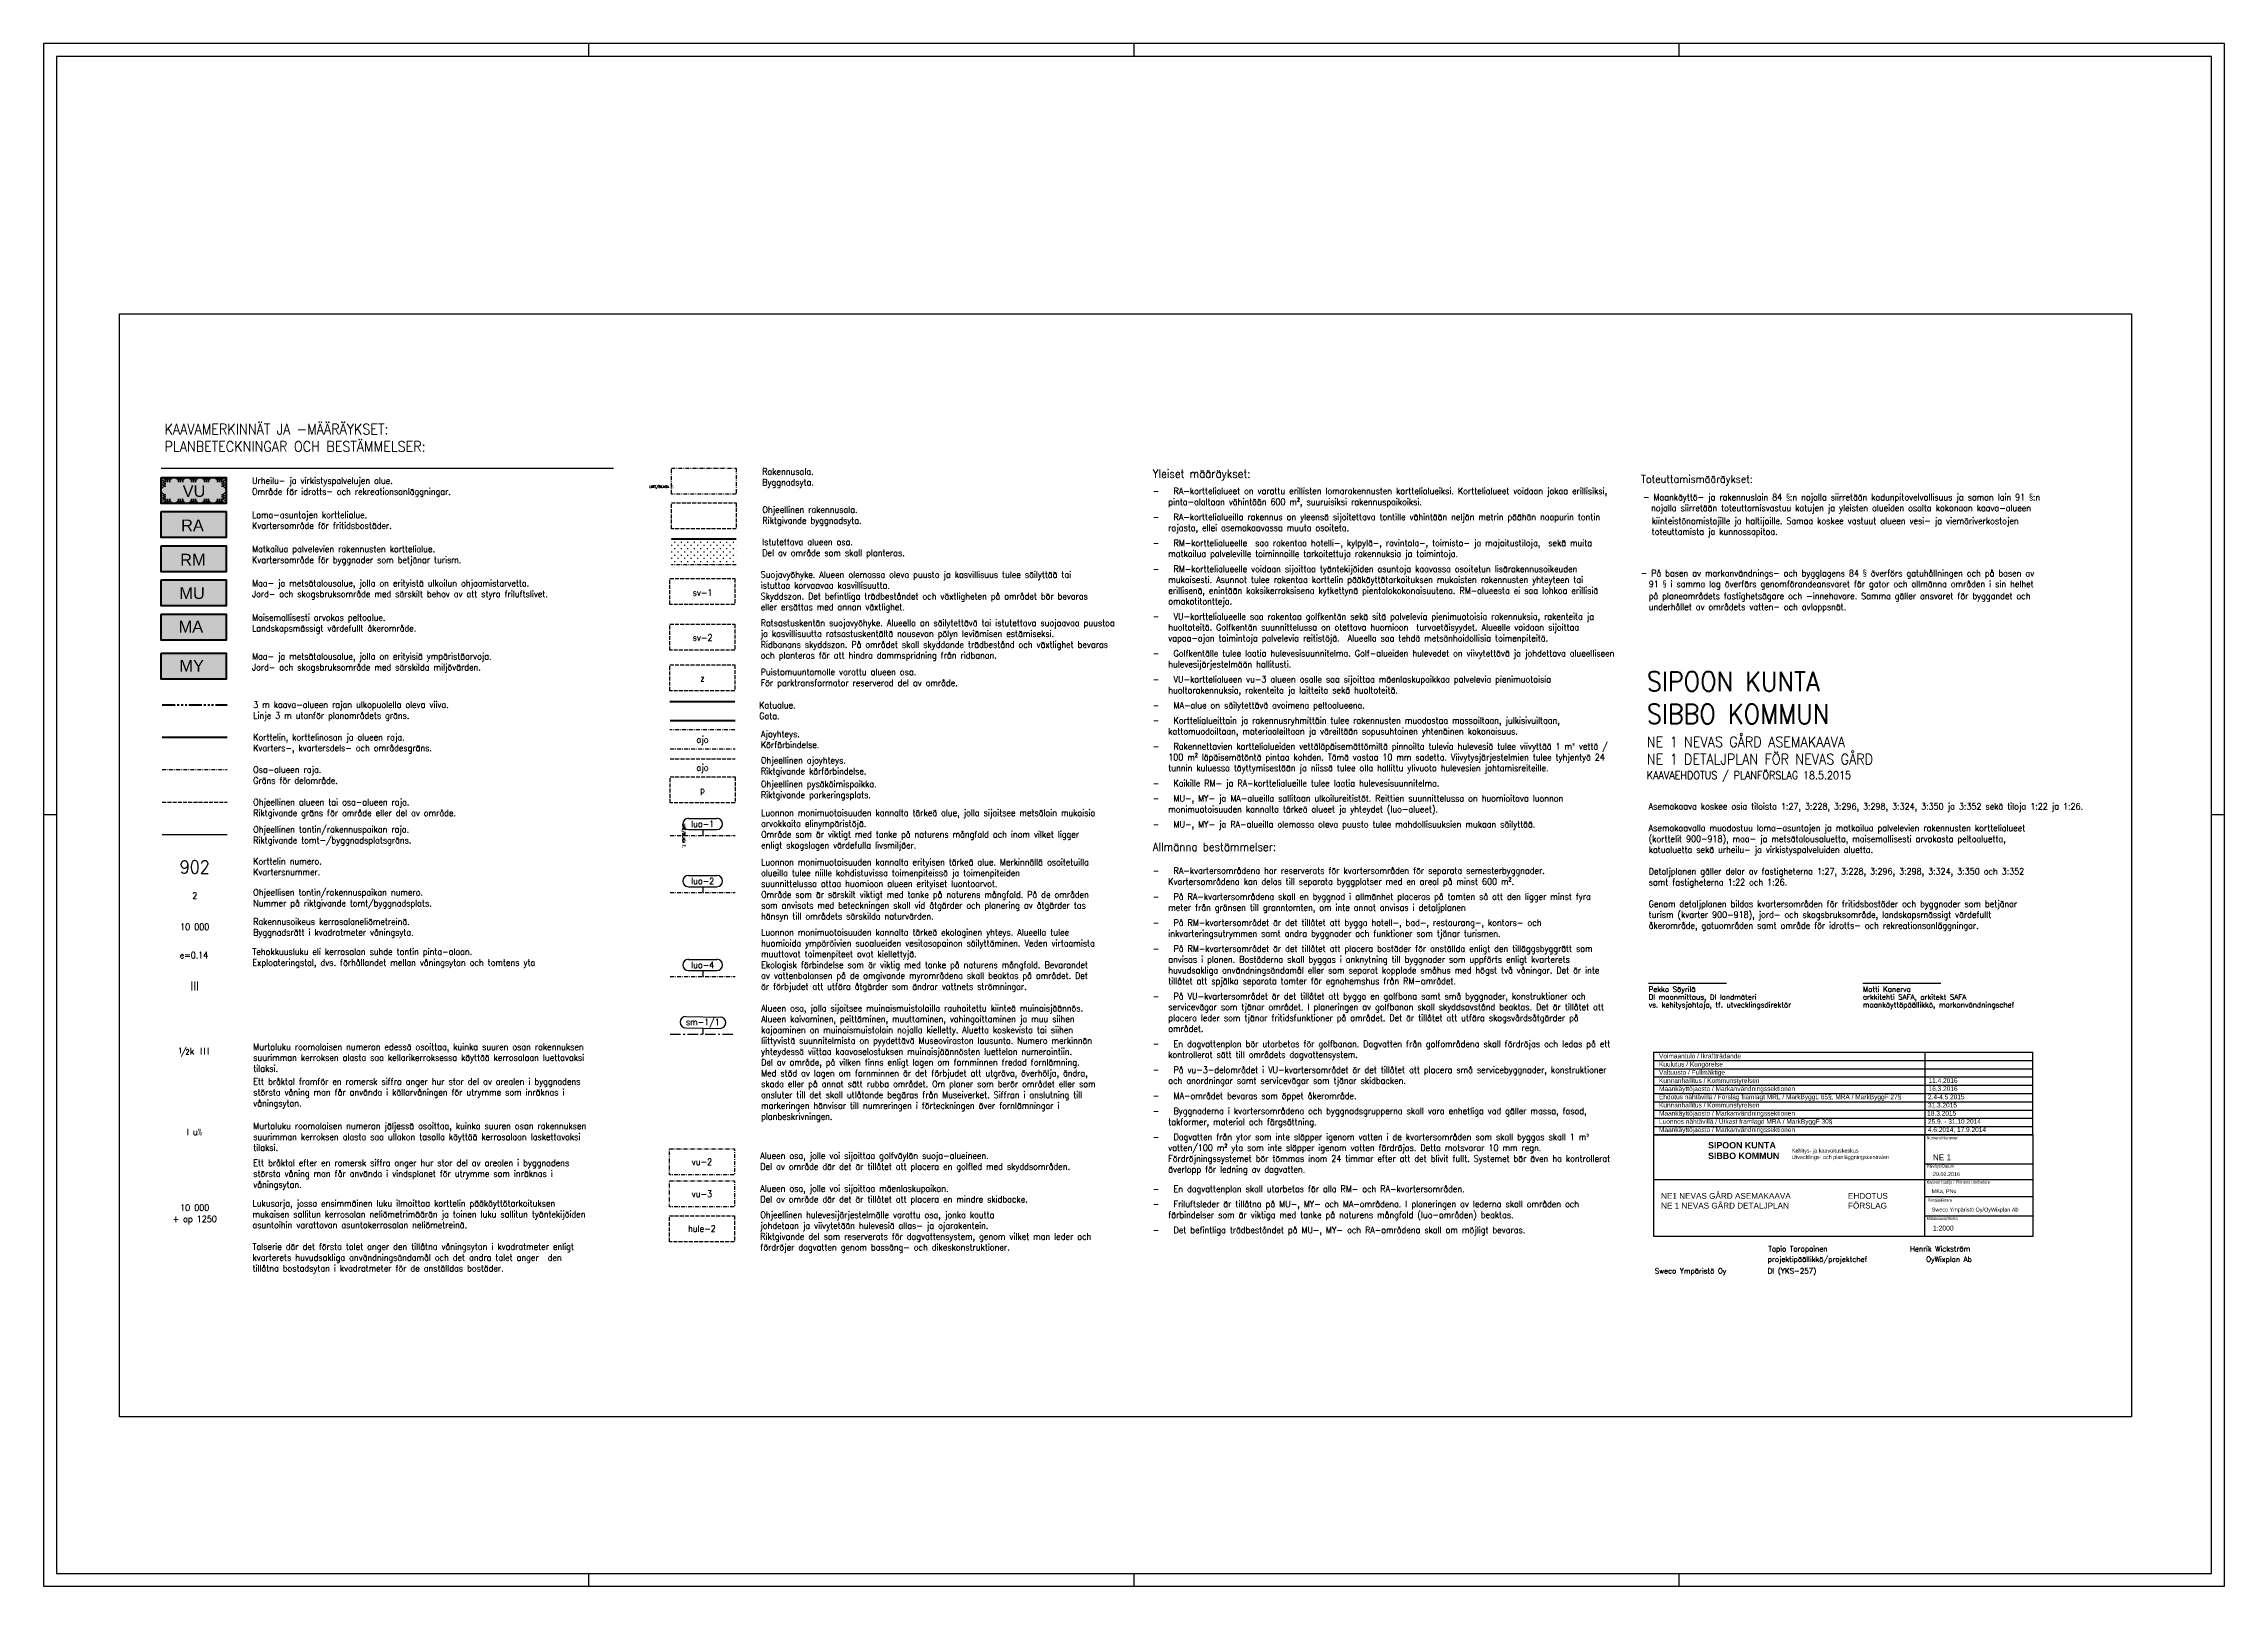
# Paper-space layout 'Merkinnät_A3' of a CAD drawing. Header units: metres. Extents: x -288 to 65229, y -1070 to 485.
# Drawn here: x -288 to 1392, y -703 to 485 of the extents above; entities that cross this region are included whole.
import ezdxf
from ezdxf.enums import TextEntityAlignment as Align

# ---------------------------------------------------------------- set-up
doc = ezdxf.new("R2010")
doc.units = ezdxf.units.M
doc.header["$MEASUREMENT"] = 0
for name, pattern in [('AK_KAAVA-ALUE_3M', [20.5, 10, -1.5, 1.5, -1.5, 1.5, -1.5, 1.5, -1.5]), ('AK_OSA-ALUEENRAJA', [13.4, 8, -2, 1.4, -2]), ('AK_RAKENNUSALA', [5.4, 3, -1, 0.4, -1]), ('AK_RAKENNUSALA_OHJEELLINEN', [4, 3, -1])]:
    doc.linetypes.add(name, pattern=pattern)
for name, color, linetype, true_color in [('036_VU', 7, 'Continuous', 0x58a618), ('040_RA', 7, 'Continuous', 0xfcd450), ('041_RM', 7, 'Continuous', 0xfcd450), ('078_MA', 7, 'Continuous', 0xf5ec5a), ('079_MU', 7, 'Continuous', 0xa9dc92), ('080_MY', 7, 'Continuous', 0xa9dc92)]:
    doc.layers.add(name, color=color, linetype=linetype, true_color=true_color)
for name, color, linetype, lineweight in [('084_Kort_raja', 7, 'Continuous', 50), ('AK_KAAVA-ALUE_3M', 1, 'AK_KAAVA-ALUE_3M', 50), ('AK_KORTTELINRAJA', 250, 'Continuous', 40)]:
    doc.layers.add(name, color=color, linetype=linetype, lineweight=lineweight)
for name, color, linetype in [('AK_ISTUTETTAVA-ALUE', 7, 'Continuous'), ('AK_KAAVAMERKINTA', 250, 'Continuous'), ('AK_KERROSLUKU', 250, 'Continuous'), ('AK_KORTTELINNUMERO', 250, 'Continuous'), ('AK_MERKINTOJEN_SELITYS', 250, 'Continuous'), ('AK_OSA-ALUEEN_RAJA', 250, 'AK_RAKENNUSALA'), ('AK_OSA-ALUEENRAJA', 250, 'AK_OSA-ALUEENRAJA'), ('AK_PUISTO', 250, 'Continuous'), ('AK_RAKENNUSALA', 250, 'AK_RAKENNUSALA'), ('AK_RAKENNUSALA_OHJEELLINEN', 250, 'AK_RAKENNUSALA_OHJEELLINEN'), ('AK_TEHOKKUUS', 250, 'Continuous'), ('AK_TONTINNUMERO', 250, 'Continuous'), ('AK_TONTINRAJA', 250, 'Continuous'), ('ALUEPLIN_MA', 7, 'Continuous'), ('ALUEPLIN_MU', 7, 'Continuous'), ('ALUEPLIN_MY', 7, 'Continuous'), ('ALUEPLIN_RA', 7, 'Continuous'), ('ALUEPLIN_RM', 7, 'Continuous'), ('ALUEPLIN_VU', 7, 'Continuous'), ('D-SELITYS', 7, 'Continuous'), ('D-TEKSTI-025', 7, 'Continuous'), ('raami', 7, 'Continuous'), ('täyttöMA', 7, 'Continuous'), ('täyttöMU', 7, 'Continuous'), ('täyttöR', 7, 'Continuous'), ('täyttöV', 7, 'Continuous')]:
    doc.layers.add(name, color=color, linetype=linetype)
doc.styles.add('a2000', font='arial.ttf')
doc.styles.add('ROMANS', font='ROMANS.shx', dxfattribs={"width": 0.9})

psp = doc.layouts.new('Merkinnät_A3')

# ---------------------------------------------------------------- texts
at = {"layer": 'AK_KAAVAMERKINTA', "style": 'ROMANS', "width": 0.9}
for s, p in [('sv-1', (220.1, 62.4)), ('sv-2', (220.1, 27.8)), ('z', (220.1, -3.4)), ('ajo', (220.1, -51.4)), ('ajo', (220.1, -73))]:
    psp.add_text(s, height=5, dxfattribs=at).set_placement(p, align=Align.MIDDLE)
for s, p in [('p', (220.1, -92)), ('vu-2', (219.6, -378.4)), ('vu-3', (219.6, -403.1)), ('hule-2', (219.6, -429.9))]:
    psp.add_text(s, height=5, dxfattribs=at).set_placement(p, align=Align.CENTER)
at = {"layer": 'AK_KERROSLUKU', "style": 'ROMANS', "width": 0.9}
psp.add_text('I u½', height=5, dxfattribs=at).set_placement((-171.3, -355.4), align=Align.CENTER)
at = {"layer": 'AK_MERKINTOJEN_SELITYS', "style": 'ROMANS'}
for s, p in [('Pekka Söyrilä', (948.9, -245)), ('DI maanmittaus, DI landmäteri', (948.9, -251)), ('arkkitehti SAFA, arkitekt SAFA', (1113.9, -251)), ('Matti Kanerva', (1113.9, -245)), ('vs. kehitysjohtaja, tf. utvecklingsdirektör', (948.9, -257)), ('maankäyttöpäällikkö, markanvändningschef', (1113.9, -257)), ('Tapio Toropainen                    Henrik Wickström', (1041.1, -444.9)), ('projektipäällikkö/projektchef             OyWixplan Ab', (1040.7, -452.9)), ('Sweco Ympäristö Oy', (953.6, -461.9)), ('DI (YKS-257)', (1040.7, -461.9))]:
    psp.add_text(s, height=4, dxfattribs=at).set_placement(p)
at = {"layer": 'AK_MERKINTOJEN_SELITYS', "attachment_point": 1, "style": 'ROMANS'}
for s, width, heights, insert, char_height in [('{\\H0.53332x;KAAVAMERKINNÄT JA -MÄÄRÄYKSET:\\PPLANBETECKNINGAR OCH BESTÄMMELSER:}', 345.37, [236], (-194.4, 192.3), 15), ('LIITE/BILAGA 7.', 25.291, [3.67], (179.2, 145), 2), ('SIPOON KUNTA\\PSIBBO KOMMUN\\P{\\H0.53333x;NE 1 NEVAS GÅRD ASEMAKAAVA\\PNE 1 DETALJPLAN FÖR NEVAS GÅRD }\\P{\\H0.4x;KAAVAEHDOTUS / PLANFÖRSLAG 18.5.2015}', 345.37, [236], (947.5, 1.5), 15)]:
    psp.add_mtext_dynamic_manual_height_columns(s, width=width, gutter_width=25, heights=heights, dxfattribs=dict(at, insert=insert, char_height=char_height))
at = {"layer": 'AK_MERKINTOJEN_SELITYS', "char_height": 5, "attachment_point": 1, "style": 'ROMANS'}
for s, insert in [('Urheilu- ja virkistyspalvelujen alue.\\POmråde för idrotts- och rekreationsanläggningar.', (-127, 151.1)), ('Rakennusala.\\PByggnadsyta.', (266.1, 158.2)), ('- Maankäyttö- ja rakennuslain 84 §:n nojalla siirretään kadunpitovelvollisuus ja saman lain 91 §:n\\P  nojalla siirretään toteuttamisvastuu katujen ja yleisten alueiden osalta kokonaan kaava-alueen \\P  ', (944.6, 138.4)), ('Loma-asuntojen korttelialue.\\PKvartersområde för fritidsbostäder.', (-127, 124.8)), ('Ohjeellinen rakennusala.\\PRiktgivande byggnadsyta.', (266.2, 128.8)), ('  kiinteistönomistajille ja haltijoille. Samaa koskee vastuut alueen vesi- ja viemäriverkostojen  \\P  toteuttamista ja kunnossapitoa.', (945.1, 120.2)), ('Istutettava alueen osa.\\PDel av område som skall planteras.', (266.1, 103.9)), ('Matkailua palvelevien rakennusten korttelialue.\\PKvartersområde för byggnader som betjänar turism.', (-127, 98.5)), ('- På basen av markanvändnings- och bygglagens 84 § överförs gatuhållningen och på basen av \\P  91 § i samma lag överförs genomförandeansvaret för gator och allmänna områden i sin helhet', (942.8, 79.9)), ('  på planeområdets fastighetsägare och -innehavare. Samma gäller ansvaret för byggandet och \\P  underhållet av områdets vatten- och avloppsnät. ', (942.8, 62.3)), ('Maisemallisesti arvokas peltoalue.\\PLandskapsmässigt värdefullt åkerområde.', (-127, 45.8)), ('Maa- ja metsätalousalue, jolla on erityisiä ympäristöarvoja.\\PJord- och skogsbruksområde med särskilda miljövärden.', (-127, 15.8)), ('3 m kaava-alueen rajan ulkopuolella oleva viiva.\\PLinje 3 m utanför planområdets gräns.', (-126.1, -21.4)), ('Korttelin, korttelinosan ja alueen raja.\\PKvarters-, kvartersdels- och områdesgräns.', (-126.1, -46.4)), ('Ajoyhteys.\\PKörförbindelse.', (265.1, -43.9)), ('Ohjeellinen ajoyhteys.\\PRiktgivande körförbindelse.', (265.1, -64.2)), ('Osa-alueen raja.\\PGräns för delområde.', (-126.1, -71.4)), ('Ohjeellinen pysäköimispaikka.\\PRiktgivande parkeringsplats.', (265.1, -82.5)), ('Ohjeellinen alueen tai osa-alueen raja.\\PRiktgivande gräns för område eller del av område.', (-126.1, -96.4)), ('Ohjeellinen tontin/rakennuspaikan raja. \\PRiktgivande tomt-/byggnadsplatsgräns.', (-126.1, -117.4)), ('Tehokkuusluku eli kerrosalan suhde tontin pinta-alaan.\\PExploateringstal, dvs. förhållandet mellan våningsytan och tomtens yta', (-126.7, -211.6)), ('Alueen osa, jolle voi sijoittaa golfväylän suoja-alueineen.\\PDel av område där det är tillåtet att placera en golfled med skyddsområden.', (264.6, -368.7)), ('Alueen osa, jolle voi sijoittaa mäenlaskupaikan.\\PDel av område där det är tillåtet att placera en mindre skidbacke.', (264.6, -393.9))]:
    psp.add_mtext(s, dxfattribs=dict(at, insert=insert))
at = {"layer": 'AK_MERKINTOJEN_SELITYS', "attachment_point": 1, "style": 'ROMANS'}
for s, insert, char_height, width in [('{\\H1.6x;Yleiset määräykset:\\P\\H0.3125x;\\P\\pi-12,l12;\\H2.5x;-^IRA-korttelialueet on varattu erillisten lomarakennusten korttelialueiksi. Korttelialueet voidaan jakaa erillisiksi, pinta-alaltaan vähintään 600 m², suuruisiksi rakennuspaikoiksi. \\P\\pi0,l0;\\H0.4x;\\P\\pi-12,l12;\\H2.5x;-^IRA-korttelialueilla rakennus on yleensä sijoitettava tontille vähintään neljän metrin päähän naapurin tontin rajasta, ellei asemakaavassa muuta osoiteta.\\P\\pi0,l0;\\H0.4x;\\P\\pi-12,l12;\\H2.5x;-^IRM-korttelialueelle  saa rakentaa hotelli-, kylpylä-, ravintola-, toimisto- ja majoitustiloja,  sekä muita matkailua palveleville toiminnoille tarkoitettuja rakennuksia ja toimintoja. \\P\\pi0,l0;\\H0.4x;\\P\\pi-12,l12;\\H2.5x;-^IRM-korttelialueelle voidaan sijoittaa työntekijöiden asuntoja kaavassa osoitetun lisärakennusoikeuden mukaisesti. Asunnot tulee rakentaa korttelin pääkäyttötarkoituksen mukaisten rakennusten yhteyteen tai erillisenä, enintään kaksikerroksisena kytkettynä pientalokokonaisuutena. RM-alueesta ei saa lohkoa erillisiä omakotitontteja. \\P\\pi0,l0;\\H0.4x;\\P\\pi-12,l12;\\H2.5x;-^IVU-korttelialueelle saa rakentaa golfkentän sekä sitä palvelevia pienimuotoisia rakennuksia, rakenteita ja huoltoteitä. Golfkentän suunnittelussa on otettava huomioon  turvaetäisyydet. Alueelle voidaan sijoittaa vapaa-ajan toimintoja palvelevia reitistöjä.  Alueella saa tehdä metsänhoidollisia toimenpiteitä.\\P\\pi0,l0;\\H0.4x;\\P\\pi-12,l12;\\H2.5x;-^IGolfkentälle tulee laatia hulevesisuunnitelma. Golf-alueiden hulevedet on viivytettävä ja johdettava alueelliseen hulevesijärjestelmään hallitusti.\\P\\pi0,l0;\\H0.4x;\\P\\pi-12,l12;\\H2.5x;-^IVU-korttelialueen vu-3 alueen osalle saa sijoittaa mäenlaskupaikkaa palvelevia pienimuotoisia huoltorakennuksia, rakenteita ja laitteita sekä huoltoteitä. \\P\\pi0,l0;\\H0.4x;\\P\\pi-12,l12;\\H2.5x;-^IMA-alue on säilytettävä avoimena peltoalueena. \\P\\pi0,l0;\\H0.4x;\\P\\pi-12,l12;\\H2.5x;-^IKorttelialueittain ja rakennusryhmittäin tulee rakennusten muodostaa massoiltaan, julkisivuiltaan, kattomuodoiltaan, materiaaleiltaan ja väreiltään sopusuhtainen yhtenäinen kokonaisuus.\\P\\pi0,l0;\\H0.4x;\\P\\pi-12,l12;\\H2.5x;-^IRakennettavien korttelialueiden vettäläpäisemättömiltä pinnoilta tulevia hulevesiä tulee viivyttää 1 m\\fISOCPEUR|b0|i0|c0|p34;³\\Fromans|c0; vettä / 100 m² läpäisemätöntä pintaa kohden. Tämä vastaa 10 mm sadetta. Viivytysjärjestelmien tulee tyhjentyä 24 tunnin kuluessa täyttymisestään ja niissä tulee olla hallittu ylivuoto hulevesien johtamisreiteille.\\P\\pi0,l0;\\H0.4x;\\P\\pi-12,l12;\\H2.5x;-^IKaikille RM- ja RA-korttelialueille tulee laatia hulevesisuunnitelma.\\P\\pi0,l0;\\H0.4x;\\P\\pi-12,l12;\\H2.5x;-^IMU-, MY- ja MA-alueilla sallitaan ulkoilureitistöt. Reittien suunnittelussa on huomioitava luonnon monimuotoisuuden kannalta tärkeä alueet ja yhteydet (luo-alueet).\\P\\pi0,l0;\\H0.4x;\\P\\pi-12,l12;\\H2.5x;-^IMU-, MY- ja RA-alueilla olemassa oleva puusto tulee mahdollisuuksien mukaan säilyttää.\\P\\pi0,l0;\\P\\H1.28x;Allmänna bestämmelser:\\P\\H0.78125x;\\P\\pi-12,l12;-^IRA-kvartersområdena har reserverats för kvartersområden för separata semesterbyggnader. Kvartersområdena kan delas till separata byggplatser med en areal på minst 600 m².\\P\\pi0,l0;\\H0.4x;\\P\\pi-12,l12;\\H2.5x;-^IPå RA-kvartersområdena skall en byggnad i allmänhet placeras på tomten så att den ligger minst fyra meter från gränsen till granntomten, om inte annat anvisas i detaljplanen\\P\\pi0,l0;\\H0.4x;\\P\\pi-12,l12;\\H2.5x;-^IPå RM-kvartersområdet är det tillåtet att bygga hotell-, bad-, restaurang-, kontors- och inkvarteringsutrymmen samt andra byggnader och funktioner som tjänar turismen.\\P\\pi0,l0;\\H0.4x;\\P\\pi-12,l12;\\H2.5x;-^IPå RM-kvartersområdet är det tillåtet att placera bostäder för anställda enligt den tilläggsbyggrätt som anvisas i planen. Bostäderna skall byggas i anknytning till byggnader som uppförts enligt kvarterets huvudsakliga användningsändamål eller som separat kopplade småhus med högst två våningar. Det är inte tillåtet att spjälka separata tomter för egnahemshus från RM-området.\\H0.99998x;\\P\\pi0,l0;\\H0.4x;\\P\\pi-12,l12;\\H2.5x;-^IPå VU-kvartersområdet är det tillåtet att bygga en golfbana samt små byggnader, konstruktioner och servicevägar som tjänar området. I planeringen av golfbanan skall skyddsavstånd beaktas. Det är tillåtet att placera leder som tjänar fritidsfunktioner på området. Det är tillåtet att utföra skogsvårdsåtgärder på området.\\P\\pi0,l0;\\H0.40001x;\\P\\pi-12,l12;\\H2.5x;-^IEn dagvattenplan bör utarbetas för golfbanan. Dagvatten från golfområdena skall fördröjas och ledas på ett kontrollerat sätt till områdets dagvattensystem.\\P\\pi0,l0;\\H0.39999x;\\P\\pi-12,l12;\\H2.5x;-^IPå vu-3-delområdet i VU-kvartersområdet är det tillåtet att placera små servicebyggnader, konstruktioner och anordningar samt servicevägar som tjänar skidbacken.\\P\\pi0,l0;\\H0.4x;\\P\\pi-12,l12;\\H2.5x;-^IMA-området bevaras som öppet åkerområde.\\P\\pi0,l0;\\H0.4x;\\P\\pi-12,l12;\\H2.5x;-^IByggnaderna i kvartersområdena och byggnadsgrupperna skall vara enhetliga vad gäller massa, fasad, takformer, material och färgsättning.\\P\\pi0,l0;\\H0.4x;\\P\\pi-12,l12;\\H2.5x;-^IDagvatten från ytor som inte släpper igenom vatten i de kvartersområden som skall byggas skall 1 m\\fISOCPEUR|b0|i0|c0|p34;³\\Fromans|c0; vatten/100 m² yta som inte släpper igenom vatten fördröjas. Detta motsvarar 10 mm regn. Fördröjningssystemet bör tömmas inom 24 timmar efter att det blivit fullt. Systemet bör även ha kontrollerat överlopp för ledning av dagvatten.\\P\\pi0,l0;\\H0.4x;\\P\\P\\pi-12,l12;\\H2.5001x;-^IEn dagvattenplan skall utarbetas för alla RM- och RA-kvartersområden.\\H0.99998x;\\P\\pi0,l0;\\H0.39999x;\\P\\pi-12,l12;\\H2.5001x;-^IFriluftsleder är tillåtna på MU-, MY- och MA-områdena. I planeringen av lederna skall områden och förbindelser som är viktiga med tanke på naturens mångfald (luo-områden) beaktas.\\P\\pi0,l0;\\H0.39999x;\\P\\pi-12,l12;\\H2.5001x;-^IDet befintliga trädbeståndet på MU-, MY- och RA-områdena skall om möjligt bevaras.}', (566.9, 157.2), 4, 350), ('Maa- ja metsätalousalue, jolla on erityistä ulkoilun ohjaamistarvetta.\\PJord- och skogsbruksområde med särskilt behov av att styra friluftslivet.', (-127, 72.2), 5, 280), ('Suojavyöhyke. Alueen olemassa oleva puusto ja kasvillisuus tulee säilyttää tai istuttaa korvaavaa kasvillisuutta.\\PSkyddszon. Det befintliga trädbeståndet och växtligheten på området bör bevaras eller ersättas med annan växtlighet.', (264.9, 78.8), 5, 280), ('Ratsastuskentän suojavyöhyke. Alueella on säilytettävä tai istutettava suojaavaa puustoa ja kasvillisuutta ratsastuskentältä nousevan pölyn leviämisen estämiseksi.\\PRidbanans skyddszon. På området skall skyddande trädbestånd och växtlighet bevaras och planteras för att hindra dammspridning från ridbanan.', (264.9, 41.6), 5, 300), ('Puistomuuntamolle varattu alueen osa.\\PFör parktransformator reserverad del av område.', (264.9, 3.8), 5, 300), ('Katualue.\\PGata.', (263.8, -21.7), 5, 300), ('{\\H1.25x;Asemakaava koskee osia tiloista 1:27, 3:228, 3:296, 3:298, 3:324, 3:350 ja 3:352 sekä tiloja 1:22 ja 1:26.     \\P\\PAsemakaavalla muodostuu loma-asuntojen ja matkailua palvelevien rakennusten korttelialueet (korttelit 900-918), maa- ja metsätalousaluetta, maisemallisesti arvokasta peltoaluetta, katualuetta sekä urheilu- ja virkistyspalveluiden aluetta.\\P\\PDetaljplanen gäller delar av fastigheterna\\~1:27, 3:228, 3:296, 3:298, 3:324, 3:350 och 3:352 samt fastigheterna 1:22 och 1:26. \\P\\PGenom detaljplanen bildas kvartersområden för fritidsbostäder och byggnader som betjänar turism (kvarter 900-918), jord- och skogsbruksområde, landskapsmässigt värdefullt åkerområde, gatuområden samt område för idrotts- och rekreationsanläggningar.}', (949, -99.7), 4, 320), ('Luonnon monimuotoisuuden kannalta tärkeä alue, jolla sijaitsee metsälain mukaisia arvokkaita elinympäristöjä.\\POmråde som är viktigt med tanke på naturens mångfald och inom vilket ligger enligt skogslagen värdefulla livsmiljöer.', (265.2, -104.6), 5, 280), ('Luonnon monimuotoisuuden kannalta erityisen tärkeä alue. Merkinnällä osoitetuilla alueilla tulee niille kohdistuvissa toimenpiteissä ja toimenpiteiden\\Psuunnittelussa ottaa huomioon alueen erityiset luontoarvot.\\POmråde som är särskilt viktigt med tanke på naturens mångfald. På de områden som anvisats med beteckningen skall vid åtgärder och planering av åtgärder tas hänsyn till områdets särskilda naturvärden.', (265.2, -142.6), 5, 280), ('Luonnon monimuotoisuuden kannalta tärkeä ekologinen yhteys. Alueella tulee huomioida ympäröivien suoalueiden vesitasapainon säilyttäminen. Veden virtaamista muuttavat toimenpiteet ovat kiellettyjä.{\\C2;\\P}Ekologisk förbindelse som är viktig med tanke på naturens mångfald. Bevarandet av vattenbalansen på de omgivande myrområdena skall beaktas på området. Det är förbjudet att utföra åtgärder som ändrar vattnets strömningar.', (265.2, -196.7), 5, 280), ('Alueen osa, jolla sijaitsee muinaismuistolailla rauhoitettu kiinteä muinaisjäännös. Alueen kaivaminen, peittäminen, muuttaminen, vahingoittaminen ja muu siihen kajoaminen on muinaismuistolain nojalla kielletty. Aluetta koskevista tai siihen liittyvistä suunnitelmista on pyydettävä Museoviraston lausunto. Numero merkinnän yhteydessä viittaa kaavaselostuksen muinaisjäännösten luettelon numerointiin.\\PDel av område, på vilken finns enligt lagen om fornminnen fredad fornlämning. {\\C2;\\P}Med stöd av lagen om fornminnen är det förbjudet att utgräva, överhölja, ändra, skada eller på annat sätt rubba området. Om planer som berör området eller som ansluter till det skall utlåtande begäras från Museiverket. Siffran i anslutning till markeringen hänvisar till numreringen i förteckningen över fornlämningar i planbeskrivningen.', (265.2, -255.1), 5, 280), ('Lukusarja, jossa ensimmäinen luku ilmoittaa korttelin pääkäyttötarkoituksen mukaisen sallitun kerrosalan neliömetrimäärän ja toinen luku sallitun työntekijöiden asuntoihin varattavan asuntokerrosalan neliömetreinä.\\P\\PTalserie där det första talet anger den tillåtna våningsytan i kvadratmeter enligt kvarterets huvudsakliga användningsändamål och det andra talet anger {\\H1.25x; }den tillåtna bostadsytan i kvadratmeter för de anställdas bostäder.{\\H1.1667x; }', (-126.6, -405.4), 5, 278.015), ('Ohjeellinen hulevesijärjestelmälle varattu osa, jonka kautta ^Jjohdetaan ja viivytetään hulevesiä allas- ja ojarakentein.\\PRiktgivande del som reserverats för dagvattensystem, genom vilket man leder och fördröjer dagvatten genom bassäng- och dikeskonstruktioner.', (264.6, -414.2), 5, 280)]:
    psp.add_mtext(s, dxfattribs=dict(at, insert=insert, char_height=char_height, width=width))
at = {"layer": 'AK_MERKINTOJEN_SELITYS'}
note = psp.add_mtext_dynamic_manual_height_columns('{\\H0.4x;Toteuttamismääräykset:\\P}', width=345.37, gutter_width=25, heights=[9.48, 0], dxfattribs=dict(at, insert=(943.1, 152.9), char_height=15, attachment_point=1, style='ROMANS'))
at = {"layer": 'AK_MERKINTOJEN_SELITYS', "insert": (206.6, -115.5), "char_height": 2, "attachment_point": 1, "rotation": 270, "style": 'ROMANS'}
psp.add_mtext_dynamic_manual_height_columns('LIITE/BILAGA 7.', width=25.291, gutter_width=25, heights=[3.67], dxfattribs=at)
at = {"layer": 'AK_TEHOKKUUS', "style": 'ROMANS', "width": 0.9}
for s, p in [('+ ap 1250', (-171.1, -422.4, -25)), ('10 000', (-171.1, -413.7, -25))]:
    psp.add_text(s, height=5, dxfattribs=at).set_placement(p, align=Align.CENTER)
psp.add_attdef('e=0.14', text='', height=5, dxfattribs=at).set_placement((-171.7, -219.3), align=Align.CENTER)
at = {"layer": 'D-SELITYS', "linetype": 'Continuous', "insert": (956.9, -286.3), "char_height": 3.6, "width": 285.37, "attachment_point": 1, "line_spacing_factor": 1.05, "style": 'a2000'}
psp.add_mtext('\\pt139.2;^I\\P{\\C7;Voimaantulo / Ikraftträdande\\PKuulutus / Kungörelse^I\\PValtuusto / Fullmäktige^I\\PKunnanhallitus / Kommunstyrelsen^I                                                 11.4.2016\\PMaankäyttöjaosto / Markanvändningssektionen^I                                                 16.3.2016\\P\\pt187.2,201.6;Ehdotus nähtävillä / Förslag framlagt MRL / MarkByggL 65§, MRA / MarkByggF 27§^I^I    2.4-4.5.2015                     Kunnanhallitus / Kommunstyrelsen^I^I    31.3.2015\\P\\pt139.2,205.2;Maankäyttöjaosto / Markanvändningssektionen^I^I 18.3.2015\\P\\pt139.2,163.2,172.8,187.2,201.6,259.2;Luonnos nähtävillä / Utkast framlagd MRA / MarkByggF 30§^I^I^I^I^I    25.9. - 31.10.2014^I\\P\\ptz;Maankäyttöjaosto / Markanvändningssektionen ^I^I^I^I^I^I^I    4.6.2014, 17.9.2014}', dxfattribs=at)
at = {"layer": 'D-SELITYS', "attachment_point": 1, "style": 'a2000'}
for s, insert, char_height, width in [('{\\fArial|b1|i0|c0|p34;SIPOON KUNTA\\PSIBBO KOMMUN}', (994.7, -360.7), 4.875, 110.25), ('Numero/Nummer', (1163, -356.3), 2.25, 36.3), ('Päiväys/Datum', (1163, -378.1), 2.25, 36.3), ('NE 1', (1167.9, -370.2), 4.5, 28.125), ('NE1 NEVAS GÅRD ASEMAKAAVA^I^I^IEHDOTUS^I\\PNE 1 NEVAS GÅRD DETALJPLAN ^I^I^IFÖRSLAG', (958.5, -399.9), 4.5, 186.702), ('Kaavan laatija / Planens utarbetare', (1163, -390.4), 2.25, 67.982), ('MKa, PNu', (1167, -397), 3, 78.081), ('Mittakaava/Skala', (1163, -418.4), 2.25, 36.3), ('Piirtäjä/Ritare', (1163.8, -404.3), 2.25, 36.3), ('Sweco Ympäristö Oy/OyWixplan Ab', (1167, -411.2), 3, 78.081), ('1:2000', (1167.9, -425.1), 3.75, 102.825)]:
    psp.add_mtext(s, dxfattribs=dict(at, insert=insert, char_height=char_height, width=width))
at = {"layer": 'D-SELITYS', "color": 0, "linetype": 'Continuous', "insert": (1059.2, -365.8), "char_height": 3, "width": 203.249, "attachment_point": 1, "style": 'a2000'}
psp.add_mtext('Kehitys- ja kaavoituskeskus\\PUtvecklings- och planläggningscentralen', dxfattribs=at)
at = {"layer": 'D-TEKSTI-025', "insert": (1167.9, -383.9), "char_height": 3, "width": 28.125, "attachment_point": 1, "style": 'a2000'}
psp.add_mtext('{\\C0;29.02.2016}', dxfattribs=at)

# ---------------------------------------------------------------- blocks, each defined once
blk = doc.blocks.new('kort_num')
at = {"layer": 'AK_KORTTELINNUMERO', "style": 'ROMANS', "width": 0.9}
blk.add_attdef('NUME', text='', height=10, dxfattribs=at).set_placement((-45.1, -9.3), align=Align.CENTER)
at = {"layer": 'AK_MERKINTOJEN_SELITYS', "insert": (0, 0), "char_height": 5, "attachment_point": 1, "style": 'ROMANS'}
blk.add_mtext('Korttelin numero.\\PKvartersnummer.', dxfattribs=at)
blk = doc.blocks.new('rakoik')
at = {"layer": 'AK_MERKINTOJEN_SELITYS', "insert": (0, 0), "char_height": 5, "attachment_point": 1, "style": 'ROMANS'}
blk.add_mtext('Rakennusoikeus kerrosalaneliömetreinä.\\PByggnadsrätt i kvadratmeter våningsyta.', dxfattribs=at)
at = {"layer": 'AK_TEHOKKUUS', "style": 'ROMANS', "width": 0.9}
blk.add_attdef('KERROSALA', text='', height=5, dxfattribs=at).set_placement((-45.1, -8.4), align=Align.CENTER)
blk = doc.blocks.new('SFAKM_101')
at = {"layer": 'AK_KERROSLUKU', "style": 'ROMANS', "width": 0.9}
blk.add_attdef('MURTOLUKU+KORK', text='', height=2.5, dxfattribs=at).set_placement((17.46, -2.76), align=Align.CENTER)
at = {"layer": 'AK_MERKINTOJEN_SELITYS', "insert": (40.14, 9.17), "char_height": 2.5, "width": 140, "attachment_point": 1, "style": 'ROMANS'}
blk.add_mtext('Murtoluku roomalaisen numeron edessä osoittaa, kuinka suuren osan rakennuksen suurimman kerroksen alasta saa kellarikerroksessa käyttää kerrosalaan luettavaksi tilaksi.\\P{\\H0.2x;\\P}Ett bråktal framför en romersk siffra anger hur stor del av arealen i byggnadens största våning man får använda i källarvåningen för utrymme som inräknas i våningsytan.', dxfattribs=at)
blk = doc.blocks.new('SFAKM_102')
at = {"layer": 'AK_KERROSLUKU', "style": 'ROMANS', "width": 0.9}
blk.add_attdef('KORK+MURTOLUKU', text='', height=2.5, dxfattribs=at).set_placement((17.46, -2.76), align=Align.CENTER)
at = {"layer": 'AK_MERKINTOJEN_SELITYS', "insert": (40.15, 9.79), "char_height": 2.5, "width": 140, "attachment_point": 1, "style": 'ROMANS'}
blk.add_mtext('Murtoluku roomalaisen numeron jäljessä osoittaa, kuinka suuren osan rakennuksen suurimman kerroksen alasta saa ullakon tasolla käyttää kerrosalaan laskettavaksi tilaksi.\\P{\\H0.4x;\\P}Ett bråktal efter en romersk siffra anger hur stor del av arealen i byggnadens största våning man får använda i vindsplanet för utrymme som inräknas i våningsytan.', dxfattribs=at)
blk = doc.blocks.new('KERROSLUKU_45AB0')
at = {"layer": 'AK_KERROSLUKU', "style": 'ROMANS', "width": 0.9}
for s, height, p in [('1', 4, (-12.5, 1)), ('/', 5, (-10.4, 0)), ('2', 4, (-6.9, 0)), ('k', 5, (-3.5, 0)), ('I', 5, (4.3, 0)), ('I', 5, (7, 0)), ('I', 5, (9.8, 0))]:
    blk.add_text(s, height=height, dxfattribs=at).set_placement(p)
blk = doc.blocks.new('SFAKM_094A')
at = {"layer": 'AK_MERKINTOJEN_SELITYS', "insert": (40.02, 1.25), "char_height": 2.5, "attachment_point": 1, "style": 'ROMANS'}
blk.add_mtext('Ohjeellisen tontin/rakennuspaikan numero. \\PNummer på riktgivande tomt/byggnadsplats.', dxfattribs=at)
at = {"layer": 'AK_TONTINNUMERO', "style": 'ROMANS', "width": 0.9}
blk.add_attdef('NUME', text='', height=2.5, dxfattribs=at).set_placement((17.46, -2.76), align=Align.CENTER)
blk = doc.blocks.new('KT')
at = {"linetype": 'Continuous', "style": 'a2000', "width": 0.8, "flags": 1}
blk.add_attdef('ALA', (-0.7, -2.9), '', height=3, dxfattribs=at)
at = {"color": 0, "linetype": 'Continuous', "style": 'a2000'}
blk.add_attdef('KT', (-0.6, 0), '', height=6, dxfattribs=at)
blk = doc.blocks.new('KAAVALUE_luo-1_E926')
for p, q in [((-11, 13.2), (11, 13.2)), ((-11, 4.5), (11, 4.5)), ((0, 4.5), (0, 0))]:
    blk.add_line(p, q)
for centre, start, end in [((-11, 8.9), 90, 270), ((11, 8.9), 270, 90)]:
    blk.add_arc(centre, 4.37, start, end)
at = {"style": 'ROMANS', "width": 0.9}
blk.add_attdef('KAAVA_TUNNUS', text='', height=5, dxfattribs=at).set_placement((0, 8.9), align=Align.MIDDLE)
blk = doc.blocks.new('KAAVALUE_sm-11_AA90A')
for p, q in [((-13.1, 4.7), (13.3, 4.3)), ((-13, 13.4), (13.4, 13)), ((0.1, 4.5), (0, 0))]:
    blk.add_line(p, q)
for centre, start, end in [((-13.1, 9.1), 89.1318, 269.1318), ((13.3, 8.7), 269.1318, 89.1318)]:
    blk.add_arc(centre, 4.37, start, end)
at = {"style": 'ROMANS', "width": 0.9}
blk.add_attdef('KAAVA_TUNNUS', text='', height=5, dxfattribs=at).set_placement((0.1, 8.9), align=Align.MIDDLE)
blk = doc.blocks.new('2000A1')
at = {"linetype": 'Continuous'}
for p, q in [((420, 1178), (420, 1188)), ((840, 1178), (840, 1188)), ((1260, 1178), (1260, 1188)), ((10, 594), (0, 594)), ((1680, 594), (1670, 594)), ((420, 0), (420, 10)), ((840, 0), (840, 10)), ((1260, 0), (1260, 10))]:
    blk.add_line(p, q, dxfattribs=at)
for points in [[(0, 0), (1680, 0), (1680, 1188), (0, 1188)], [(10, 10), (1670, 10), (1670, 1178), (10, 1178)]]:
    blk.add_lwpolyline(points, close=True, dxfattribs=at)
blk = doc.blocks.new('kerrosluku')
at = {"layer": 'AK_KERROSLUKU', "style": 'ROMANS', "width": 0.9}
blk.add_attdef('KERROSKORK', text='', height=7, dxfattribs=at).set_placement((2648491.6, 6686012.9), align=Align.CENTER)
at = {"layer": 'AK_MERKINTOJEN_SELITYS', "insert": (2648536.7, 6686019.7), "char_height": 5, "width": 280, "attachment_point": 1, "style": 'ROMANS'}
blk.add_mtext('Roomalainen numero osoittaa rakennusten, rakennuksen tai sen osan suurimman sallitun kerrosluvun.\\P{\\H0.4x;\\P}Romersk siffra anger största tillåtna antalet våningar i byggnaderna, i byggnaden eller i en del därav.', dxfattribs=at)

# ---------------------------------------------------------------- hatches: boundary and pattern name
at = {"layer": 'AK_ISTUTETTAVA-ALUE'}
h = psp.add_hatch(dxfattribs=at)
h.set_pattern_fill('CROSS2', color=256, scale=10, style=0)
h.set_pattern_definition([(0, (186.091, 133.8578), (2.5, 2.5), [0.5, -4.5]), (90, (186.341, 133.6078), (-2.5, 2.5), [0.5, -4.5])])
h.paths.add_polyline_path([(196.1, 103.9), (196.1, 83.9), (246.1, 83.9), (246.1, 103.9)])
at = {"layer": 'täyttöMA', "true_color": 0xf5ec5a}
h = psp.add_hatch(color=41, dxfattribs=at)
h.dxf.hatch_style = 2
h.paths.add_polyline_path([(-197, 45.8), (-147, 45.8), (-147, 25.8), (-197, 25.8)])
at = {"layer": 'täyttöMU', "true_color": 0xa9dc92}
h = psp.add_hatch(color=81, dxfattribs=at)
h.dxf.hatch_style = 2
h.paths.add_polyline_path([(-197, 72.2), (-147, 72.2), (-147, 52.2), (-197, 52.2)])
h = psp.add_hatch(color=81, dxfattribs=at)
h.dxf.hatch_style = 2
h.paths.add_polyline_path([(-197, 15.8), (-147, 15.8), (-147, -4.2), (-197, -4.2)])
at = {"layer": 'täyttöR', "true_color": 0xfcd450}
h = psp.add_hatch(color=41, dxfattribs=at)
h.dxf.hatch_style = 2
h.paths.add_polyline_path([(-197, 124.8), (-147, 124.8), (-147, 104.8), (-197, 104.8)])
h = psp.add_hatch(color=41, dxfattribs=at)
h.dxf.hatch_style = 2
h.paths.add_polyline_path([(-197, 98.5), (-147, 98.5), (-147, 78.5), (-197, 78.5)])
at = {"layer": 'täyttöV', "true_color": 0x58a618}
h = psp.add_hatch(color=74, dxfattribs=at)
h.dxf.hatch_style = 2
h.paths.add_polyline_path([(-197, 151.1), (-147, 151.1), (-147, 131.1), (-197, 131.1)])

# ---------------------------------------------------------------- linework, layer by layer
at = {"layer": '084_Kort_raja'}
for points in [[(195, -21.3), (245, -21.3)], [(195.1, -36), (245.1, -36)]]:
    psp.add_lwpolyline(points, dxfattribs=at)
at = {"layer": 'AK_KAAVA-ALUE_3M'}
psp.add_lwpolyline([(-196.1, -23.9), (-146.1, -23.9)], dxfattribs=at)
at = {"layer": 'AK_KORTTELINRAJA'}
psp.add_line((196.1, 103.9), (246.1, 103.9), dxfattribs=at)
for points in [[(-197, 151.1), (-147, 151.1), (-147, 131.1), (-197, 131.1)], [(-197, 98.5), (-147, 98.5), (-147, 78.5), (-197, 78.5)], [(-197, 45.8), (-147, 45.8), (-147, 25.8), (-197, 25.8)], [(-197, 15.8), (-147, 15.8), (-147, -4.2), (-197, -4.2)]]:
    psp.add_lwpolyline(points, close=True, dxfattribs=at)
at = {"layer": 'AK_KORTTELINRAJA', "color": 7, "lineweight": 40}
for points in [[(-197, 124.8), (-147, 124.8), (-147, 104.8), (-197, 104.8)], [(-197, 72.2), (-147, 72.2), (-147, 52.2), (-197, 52.2)]]:
    psp.add_lwpolyline(points, close=True, dxfattribs=at)
at = {"layer": 'AK_KORTTELINRAJA', "flags": 128}
psp.add_lwpolyline([(-196.1, -48.9), (-146.1, -48.9)], dxfattribs=at)
at = {"layer": 'AK_MERKINTOJEN_SELITYS'}
for points in [[(-197.1, 158.2), (151.6, 158.2)], [(948.9, -238.4), (1008.9, -238.4)], [(1113.9, -238.4), (1173.9, -238.4)]]:
    psp.add_lwpolyline(points, dxfattribs=at)
at = {"layer": 'AK_OSA-ALUEEN_RAJA', "color": 7, "flags": 128}
for points in [[(194.6, -365.9), (244.6, -365.9), (244.6, -385.9), (194.6, -385.9), (194.6, -365.9)], [(194.6, -390.6), (244.6, -390.6), (244.6, -410.6), (194.6, -410.6), (194.6, -390.6)]]:
    psp.add_lwpolyline(points, dxfattribs=at)
at = {"layer": 'AK_OSA-ALUEENRAJA'}
psp.add_lwpolyline([(195.2, -277.5), (245.2, -277.5)], dxfattribs=at)
at = {"layer": 'AK_PUISTO'}
for points in [[(-197, 151.1, -0.409828), (-193.7, 147.6), (-192.9, 151.1), (-192, 147.6), (-191.2, 151.1), (-190.4, 147.6, -0.409828), (-187, 151.1, -0.409828)], [(-197, 141.1, -0.409828), (-193.5, 144.5), (-197, 145.3), (-193.5, 146.1), (-197, 147), (-193.5, 147.8, -0.409828), (-197, 151.1, -0.409828)], [(-197, 131.1, -0.409828), (-193.5, 134.5), (-197, 135.3), (-193.5, 136.1), (-197, 137), (-193.5, 137.8, -0.409828), (-197, 141.1, -0.409828)], [(-187, 131.1, -0.409828), (-190.4, 134.6), (-191.2, 131.1), (-192, 134.6), (-192.9, 131.1), (-193.7, 134.6, -0.409828), (-197, 131.1, -0.409828)], [(-187, 151.1, -0.409828), (-183.7, 147.6), (-182.9, 151.1), (-182, 147.6), (-181.2, 151.1), (-180.4, 147.6, -0.409828), (-177, 151.1, -0.409828)], [(-177, 131.1, -0.409828), (-180.4, 134.6), (-181.2, 131.1), (-182, 134.6), (-182.9, 131.1), (-183.7, 134.6, -0.409828), (-187, 131.1, -0.409828)], [(-177, 151.1, -0.409828), (-173.7, 147.6), (-172.9, 151.1), (-172, 147.6), (-171.2, 151.1), (-170.4, 147.6, -0.409828), (-167, 151.1, -0.409828)], [(-167, 131.1, -0.409828), (-170.4, 134.6), (-171.2, 131.1), (-172, 134.6), (-172.9, 131.1), (-173.7, 134.6, -0.409828), (-177, 131.1, -0.409828)], [(-167, 151.1, -0.409828), (-163.7, 147.6), (-162.9, 151.1), (-162, 147.6), (-161.2, 151.1), (-160.4, 147.6, -0.409828), (-157, 151.1, -0.409828)], [(-157, 131.1, -0.409828), (-160.4, 134.6), (-161.2, 131.1), (-162, 134.6), (-162.9, 131.1), (-163.7, 134.6, -0.409828), (-167, 131.1, -0.409828)], [(-157, 151.1, -0.409828), (-153.7, 147.6), (-152.9, 151.1), (-152, 147.6), (-151.2, 151.1), (-150.4, 147.6, -0.409828), (-147, 151.1, -0.409828)], [(-147, 131.1, -0.409828), (-150.4, 134.6), (-151.2, 131.1), (-152, 134.6), (-152.9, 131.1), (-153.7, 134.6, -0.409828), (-157, 131.1, -0.409828)], [(-147, 151.1, -0.409828), (-150.5, 147.8), (-147, 147), (-150.5, 146.1), (-147, 145.3), (-150.5, 144.5, -0.409828), (-147, 141.1, -0.409828)], [(-147, 141.1, -0.409828), (-150.5, 137.8), (-147, 137), (-150.5, 136.1), (-147, 135.3), (-150.5, 134.5, -0.409828), (-147, 131.1, -0.409828)]]:
    psp.add_lwpolyline(points, format="xyb", dxfattribs=at)
at = {"layer": 'AK_RAKENNUSALA'}
for p, q in [((246.1, 83.9), (196.1, 83.9)), ((244.9, -43.2), (194.9, -43.2)), ((195.1, -57.9), (245.1, -57.9)), ((195.2, -124.6), (245.2, -124.6))]:
    psp.add_line(p, q, dxfattribs=at)
for points in [[(196.1, 158.2), (246.1, 158.2), (246.1, 138.2), (196.1, 138.2), (196.1, 158.2)], [(195.2, -168.6), (245.2, -168.6)], [(195.2, -233.2), (245.2, -233.2)]]:
    psp.add_lwpolyline(points, dxfattribs=at)
at = {"layer": 'AK_RAKENNUSALA', "flags": 128}
psp.add_lwpolyline([(-196.1, -73.9), (-146.1, -73.9)], dxfattribs=at)
at = {"layer": 'AK_RAKENNUSALA_OHJEELLINEN'}
for p, q in [((195.1, -65.5), (245.1, -65.5)), ((195.1, -79.5), (245.1, -79.5))]:
    psp.add_line(p, q, dxfattribs=at)
for points in [[(196.1, 131.6), (246.1, 131.6), (246.1, 111.6), (196.1, 111.6), (196.1, 131.6)], [(194.9, 73.3), (244.9, 73.3), (244.9, 53.3), (194.9, 53.3), (194.9, 73.3)], [(194.9, 38), (244.9, 38), (244.9, 18), (194.9, 18), (194.9, 38)], [(194.9, 6.8), (244.9, 6.8), (244.9, -13.2), (194.9, -13.2), (194.9, 6.8)], [(195.1, -79.5), (245.1, -79.5), (245.1, -99.5), (195.1, -99.5), (195.1, -79.5)], [(194.6, -417.4), (244.6, -417.4), (244.6, -437.4), (194.6, -437.4), (194.6, -417.4)]]:
    psp.add_lwpolyline(points, dxfattribs=at)
at = {"layer": 'AK_RAKENNUSALA_OHJEELLINEN', "flags": 128}
psp.add_lwpolyline([(-196.1, -98.9), (-146.1, -98.9)], dxfattribs=at)
at = {"layer": 'AK_TONTINRAJA', "flags": 128}
psp.add_lwpolyline([(-196.1, -123.9), (-146.1, -123.9)], dxfattribs=at)
at = {"layer": 'ALUEPLIN_MA', "lineweight": 40}
psp.add_lwpolyline([(-197, 45.8), (-147, 45.8), (-147, 25.8), (-197, 25.8)], close=True, dxfattribs=at)
at = {"layer": 'ALUEPLIN_MU'}
psp.add_lwpolyline([(-197, 72.2), (-147, 72.2), (-147, 52.2), (-197, 52.2)], close=True, dxfattribs=at)
at = {"layer": 'ALUEPLIN_MY', "lineweight": 40}
psp.add_lwpolyline([(-197, 15.8), (-147, 15.8), (-147, -4.2), (-197, -4.2)], close=True, dxfattribs=at)
at = {"layer": 'ALUEPLIN_RA'}
psp.add_lwpolyline([(-197, 124.8), (-147, 124.8), (-147, 104.8), (-197, 104.8)], close=True, dxfattribs=at)
at = {"layer": 'ALUEPLIN_RM', "lineweight": 40}
psp.add_lwpolyline([(-197, 98.5), (-147, 98.5), (-147, 78.5), (-197, 78.5)], close=True, dxfattribs=at)
at = {"layer": 'ALUEPLIN_VU', "lineweight": 40}
psp.add_lwpolyline([(-197, 151.1), (-147, 151.1), (-147, 131.1), (-197, 131.1)], close=True, dxfattribs=at)
at = {"layer": 'D-SELITYS'}
for p, q in [((952.6, -291.4), (1244.9, -291.4)), ((952.6, -297.8), (1244.9, -297.8)), ((1161.8, -291.4), (1161.8, -355.1)), ((952.6, -304.2), (1244.9, -304.2)), ((952.6, -310.5), (1244.9, -310.5)), ((952.6, -316.9), (1244.9, -316.9)), ((952.6, -323.3), (1244.9, -323.3)), ((952.6, -329.7), (1244.9, -329.7)), ((952.6, -336), (1244.9, -336)), ((952.6, -342.4), (1244.9, -342.4)), ((952.6, -348.8), (1244.9, -348.8)), ((1161.7, -433.2), (1161.7, -355.3)), ((1161.8, -377.4), (1245.1, -377.4)), ((952.8, -389.4), (1245.1, -389.4)), ((1161.8, -402.7), (1245.1, -402.7)), ((1161.6, -417.5), (1245, -417.5))]:
    psp.add_line(p, q, dxfattribs=at)
psp.add_lwpolyline([(952.6, -291.4), (952.6, -355.1), (1244.9, -355.1), (1244.9, -291.4)], dxfattribs=at)
psp.add_lwpolyline([(952.6, -433.2), (1245.1, -433.2), (1245.1, -355.1), (952.6, -355.1)], close=True, dxfattribs=at)
at = {"layer": 'raami'}
psp.add_lwpolyline([(-229, 277.2), (1320.9, 277.2), (1320.9, -572.3), (-229, -572.3)], close=True, dxfattribs=at)

# ---------------------------------------------------------------- block references
at = {"layer": '036_VU', "color": 7, "xscale": 1.5, "yscale": 1.5, "zscale": 1.5}
psp.add_blockref('KT', (-179.5, 136.1), dxfattribs=at).add_auto_attribs({'KT': 'VU'})
at = {"layer": '040_RA', "color": 7, "xscale": 1.5, "yscale": 1.5, "zscale": 1.5}
psp.add_blockref('KT', (-180.7, 109.7), dxfattribs=at).add_auto_attribs({'KT': 'RA'})
at = {"layer": '041_RM', "color": 7, "xscale": 1.5, "yscale": 1.5, "zscale": 1.5}
psp.add_blockref('KT', (-181.4, 83.3), dxfattribs=at).add_auto_attribs({'KT': 'RM'})
at = {"layer": '078_MA', "color": 7, "xscale": 1.5, "yscale": 1.5, "zscale": 1.5}
psp.add_blockref('KT', (-182.6, 31.7), dxfattribs=at).add_auto_attribs({'KT': 'MA'})
at = {"layer": '079_MU', "color": 7, "xscale": 1.5, "yscale": 1.5, "zscale": 1.5}
psp.add_blockref('KT', (-182, 57.5), dxfattribs=at).add_auto_attribs({'KT': 'MU'})
at = {"layer": '080_MY', "color": 7, "xscale": 1.5, "yscale": 1.5, "zscale": 1.5}
psp.add_blockref('KT', (-182, 1.6), dxfattribs=at).add_auto_attribs({'KT': 'MY'})
at = {"layer": 'AK_KAAVAMERKINTA'}
for p, values in [((220.2, -124.6), {'KAAVA_TUNNUS': 'luo-1'}), ((220.2, -168.6), {'KAAVA_TUNNUS': 'luo-2'}), ((220.2, -233.2), {'KAAVA_TUNNUS': 'luo-4'})]:
    psp.add_blockref('KAAVALUE_luo-1_E926', p, dxfattribs=at).add_auto_attribs(values)
ref = psp.add_blockref('KAAVALUE_sm-11_AA90A', (220.3, -277.5), dxfattribs=at)
ref.add_attrib('KAAVA_TUNNUS', 'sm-1/1', dxfattribs={"layer": '0', "height": 5, "style": 'ROMANS', "width": 0.9}).set_placement((220.3, -268.6), align=Align.MIDDLE)
at = {"layer": 'AK_KERROSLUKU'}
psp.add_blockref('KERROSLUKU_45AB0', (-171.3, -293.2), dxfattribs=at)
at = {"layer": 'AK_MERKINTOJEN_SELITYS'}
ref = psp.add_blockref('kort_num', (-126.1, -141.9), dxfattribs=at)
ref.add_attrib('NUME', '902', dxfattribs={"layer": 'AK_KORTTELINNUMERO', "height": 10, "style": 'ROMANS', "width": 0.9}).set_placement((-171.1, -153.9), align=Align.CENTER)
ref = psp.add_blockref('SFAKM_094A', (-206.1, -168.4), dxfattribs=dict(at, xscale=2, yscale=2, zscale=2))
ref.add_attrib('NUME', '2', dxfattribs={"layer": 'AK_TONTINNUMERO', "height": 5, "style": 'ROMANS', "width": 0.9}).set_placement((-171.1, -173.4), align=Align.CENTER)
ref = psp.add_blockref('rakoik', (-126.1, -188.4), dxfattribs=at)
ref.add_attrib('KERROSALA', '10 000', dxfattribs={"layer": 'AK_TEHOKKUUS', "height": 5, "style": 'ROMANS', "width": 0.9}).set_placement((-171.1, -197.5), align=Align.CENTER)
ref = psp.add_blockref('kerrosluku', (-2583559.2, -6687056.4), dxfattribs=at)
ref.add_attrib('KERROSKORK', 'III', dxfattribs={"layer": 'AK_KERROSLUKU', "height": 7, "style": 'ROMANS', "width": 0.9}).set_placement((-171.1, -244), align=Align.CENTER)
at = {"layer": 'AK_MERKINTOJEN_SELITYS', "xscale": 2, "yscale": 2, "zscale": 2}
for name, p in [('SFAKM_101', (-206.3, -303.2)), ('SFAKM_102', (-206.3, -365.4))]:
    psp.add_blockref(name, p, dxfattribs=at)
at = {"layer": 'raami'}
psp.add_blockref('2000A1', (-287.5, -702.8), dxfattribs=at)

psp.set_redraw_order([(e.dxf.handle, doc.entitydb.next_handle()) for e in psp.query("TEXT MTEXT ATTDEF DIMENSION ARC_DIMENSION")])  # texts and dimensions are drawn at this point

doc.saveas('drawing.dxf')
